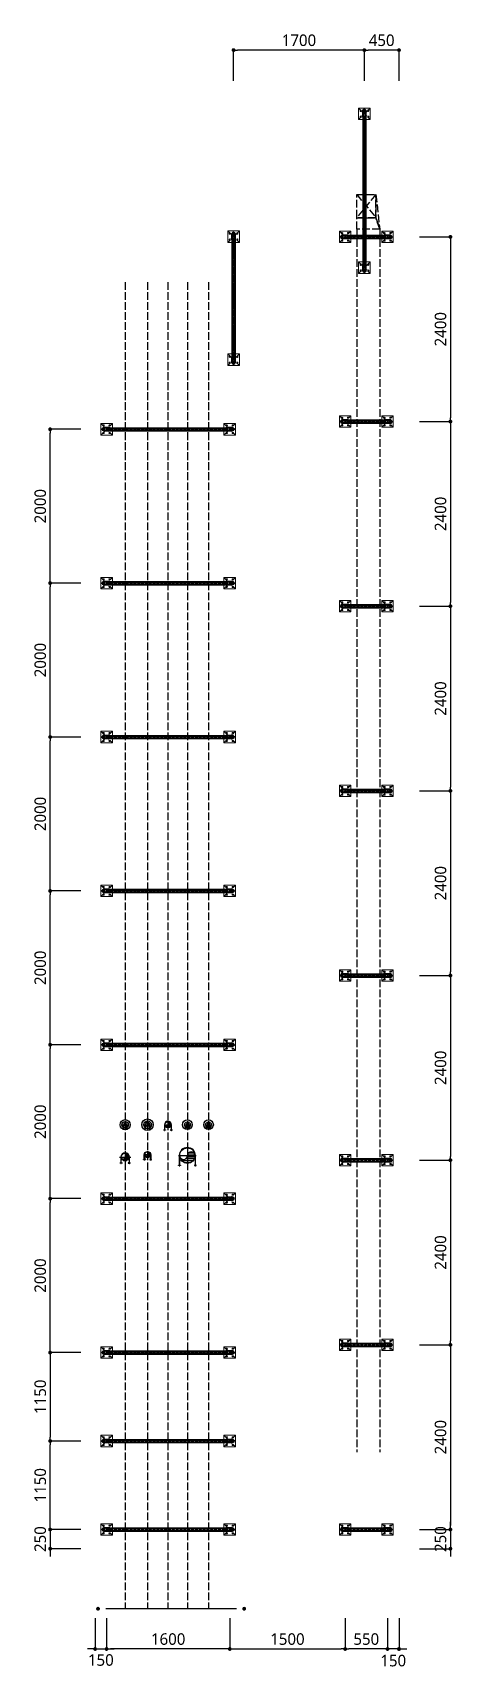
# Model space of a CAD drawing. Header units: millimetres. Extents: x 61566 to 504600, y -69328 to 118800.
# Drawn here: x 94915 to 100368, y 41346 to 62604 of the extents above; entities that cross this region are included whole.
import ezdxf

# ---------------------------------------------------------------- set-up
doc = ezdxf.new("R2010")
doc.units = ezdxf.units.MM
doc.header["$LTSCALE"] = 200
for name, pattern in [('CENTER2', [1.125, 0.75, -0.125, 0.125, -0.125]), ('H6', [6.5, 5, -1.5]), ('phl_thick', [0])]:
    doc.linetypes.add(name, pattern=pattern)
doc.layers.get('DEFPOINTS').update_dxf_attribs({"color": 137})
for name, color, linetype in [('@@P3_P4 환상망 SUPPORT', 4, 'Continuous'), ('DI', 1, 'Continuous'), ('PIPE', 3, 'Continuous')]:
    doc.layers.add(name, color=color, linetype=linetype)
doc.styles.get("Standard").update_dxf_attribs({"font": 'malgun.ttf'})
doc.styles.add('맑은고딕', font='malgun.ttf')
doc.dimstyles.new('DIM30', dxfattribs={"dimscale": 30, "dimtxt": 3, "dimasz": 1, "dimexe": 0, "dimexo": 0, "dimgap": 1, "dimtad": 1, "dimdec": 0, "dimzin": 0, "dimdsep": 46, "dimtxsty": 'Standard', "dimblk1": 'DOT', "dimblk2": 'DOT', "dimsah": 1, "dimcen": 0, "dimdle": 2, "dimclrd": 1, "dimclre": 1, "dimclrt": 2, "dimadec": 0, "dimazin": 0, "dimtfac": 1, "dimtdec": 0, "dimtix": 1, "dimtmove": 2, "dimatfit": 3, "dimldrblk": 'DOT', "dimfxl": 1, "dimtolj": 1, "dimtzin": 0, "dimarcsym": 0})

msp = doc.modelspace()

# ---------------------------------------------------------------- blocks, each defined once
blk = doc.blocks.new('_DOT')
at = {"color": 0, "linetype": 'ByBlock'}
blk.add_line((-0.5, 0), (-1, 0), dxfattribs=at)
at = {"color": 0, "linetype": 'ByBlock', "const_width": 0.5}
blk.add_lwpolyline([(-0.25, 0, 1), (0.25, 0, 1)], format="xyb", close=True, dxfattribs=at)
blk = doc.blocks.new('*D3224')
at = {"layer": 'DEFPOINTS', "color": 0}
for p in [(95141, 47450), (95540, 47450), (95540, 45450)]:
    blk.add_point(p, dxfattribs=at)
at = {"layer": 'DI', "color": 1, "lineweight": -2}
for p, q in [((95540, 47450), (95141, 47450)), ((95141, 45500), (95141, 47400)), ((95540, 45450), (95141, 45450))]:
    blk.add_line(p, q, dxfattribs=at)
at = {"layer": 'DI', "color": 1, "linetype": 'ByBlock', "lineweight": -2, "xscale": 50, "yscale": 50, "zscale": 50}
for p, rotation in [((95141, 47450), 90), ((95141, 45450), 270)]:
    blk.add_blockref('_DOT', p, dxfattribs=dict(at, rotation=rotation))
at = {"layer": 'DI', "color": 2, "insert": (95013, 46450), "char_height": 150, "attachment_point": 5, "rotation": 90, "style": '맑은고딕'}
blk.add_mtext('\\A1;2000', dxfattribs=at)
blk = doc.blocks.new('*D3225')
at = {"layer": 'DEFPOINTS', "color": 0}
for p in [(95141, 49450), (95540, 49450), (95540, 47450)]:
    blk.add_point(p, dxfattribs=at)
at = {"layer": 'DI', "color": 1, "lineweight": -2}
for p, q in [((95540, 49450), (95141, 49450)), ((95141, 47500), (95141, 49400)), ((95540, 47450), (95141, 47450))]:
    blk.add_line(p, q, dxfattribs=at)
at = {"layer": 'DI', "color": 1, "linetype": 'ByBlock', "lineweight": -2, "xscale": 50, "yscale": 50, "zscale": 50}
for p, rotation in [((95141, 49450), 90), ((95141, 47450), 270)]:
    blk.add_blockref('_DOT', p, dxfattribs=dict(at, rotation=rotation))
at = {"layer": 'DI', "color": 2, "insert": (95013, 48450), "char_height": 150, "attachment_point": 5, "rotation": 90, "style": '맑은고딕'}
blk.add_mtext('\\A1;2000', dxfattribs=at)
blk = doc.blocks.new('*D3226')
at = {"layer": 'DEFPOINTS', "color": 0}
for p in [(95141, 51450), (95540, 51450), (95540, 49450)]:
    blk.add_point(p, dxfattribs=at)
at = {"layer": 'DI', "color": 1, "lineweight": -2}
for p, q in [((95540, 51450), (95141, 51450)), ((95141, 49500), (95141, 51400)), ((95540, 49450), (95141, 49450))]:
    blk.add_line(p, q, dxfattribs=at)
at = {"layer": 'DI', "color": 1, "linetype": 'ByBlock', "lineweight": -2, "xscale": 50, "yscale": 50, "zscale": 50}
for p, rotation in [((95141, 51450), 90), ((95141, 49450), 270)]:
    blk.add_blockref('_DOT', p, dxfattribs=dict(at, rotation=rotation))
at = {"layer": 'DI', "color": 2, "insert": (95013, 50450), "char_height": 150, "attachment_point": 5, "rotation": 90, "style": '맑은고딕'}
blk.add_mtext('\\A1;2000', dxfattribs=at)
blk = doc.blocks.new('*D3227')
at = {"layer": 'DEFPOINTS', "color": 0}
for p in [(95141, 53450), (95540, 53450), (95540, 51450)]:
    blk.add_point(p, dxfattribs=at)
at = {"layer": 'DI', "color": 1, "lineweight": -2}
for p, q in [((95540, 53450), (95141, 53450)), ((95141, 51500), (95141, 53400)), ((95540, 51450), (95141, 51450))]:
    blk.add_line(p, q, dxfattribs=at)
at = {"layer": 'DI', "color": 1, "linetype": 'ByBlock', "lineweight": -2, "xscale": 50, "yscale": 50, "zscale": 50}
for p, rotation in [((95141, 53450), 90), ((95141, 51450), 270)]:
    blk.add_blockref('_DOT', p, dxfattribs=dict(at, rotation=rotation))
at = {"layer": 'DI', "color": 2, "insert": (95013, 52450), "char_height": 150, "attachment_point": 5, "rotation": 90, "style": '맑은고딕'}
blk.add_mtext('\\A1;2000', dxfattribs=at)
blk = doc.blocks.new('*D3228')
at = {"layer": 'DEFPOINTS', "color": 0}
for p in [(95141, 55450), (95540, 55450), (95540, 53450)]:
    blk.add_point(p, dxfattribs=at)
at = {"layer": 'DI', "color": 1, "lineweight": -2}
for p, q in [((95540, 55450), (95141, 55450)), ((95141, 53500), (95141, 55400)), ((95540, 53450), (95141, 53450))]:
    blk.add_line(p, q, dxfattribs=at)
at = {"layer": 'DI', "color": 1, "linetype": 'ByBlock', "lineweight": -2, "xscale": 50, "yscale": 50, "zscale": 50}
for p, rotation in [((95141, 55450), 90), ((95141, 53450), 270)]:
    blk.add_blockref('_DOT', p, dxfattribs=dict(at, rotation=rotation))
at = {"layer": 'DI', "color": 2, "insert": (95013, 54450), "char_height": 150, "attachment_point": 5, "rotation": 90, "style": '맑은고딕'}
blk.add_mtext('\\A1;2000', dxfattribs=at)
blk = doc.blocks.new('*D3229')
at = {"layer": 'DEFPOINTS', "color": 0}
for p in [(95141, 57450), (95540, 57450), (95540, 55450)]:
    blk.add_point(p, dxfattribs=at)
at = {"layer": 'DI', "color": 1, "lineweight": -2}
for p, q in [((95540, 57450), (95141, 57450)), ((95141, 55500), (95141, 57400)), ((95540, 55450), (95141, 55450))]:
    blk.add_line(p, q, dxfattribs=at)
at = {"layer": 'DI', "color": 1, "linetype": 'ByBlock', "lineweight": -2, "xscale": 50, "yscale": 50, "zscale": 50}
for p, rotation in [((95141, 57450), 90), ((95141, 55450), 270)]:
    blk.add_blockref('_DOT', p, dxfattribs=dict(at, rotation=rotation))
at = {"layer": 'DI', "color": 2, "insert": (95013, 56450), "char_height": 150, "attachment_point": 5, "rotation": 90, "style": '맑은고딕'}
blk.add_mtext('\\A1;2000', dxfattribs=at)
blk = doc.blocks.new('*D3230')
at = {"layer": 'DEFPOINTS', "color": 0}
for p in [(99225, 62378), (99225, 61979), (99675, 61979)]:
    blk.add_point(p, dxfattribs=at)
at = {"layer": 'DI', "color": 1, "lineweight": -2}
for p, q in [((99225, 61979), (99225, 62378)), ((99625, 62378), (99275, 62378)), ((99675, 61979), (99675, 62378))]:
    blk.add_line(p, q, dxfattribs=at)
at = {"layer": 'DI', "color": 1, "linetype": 'ByBlock', "lineweight": -2, "xscale": 50, "yscale": 50, "zscale": 50, "rotation": 180}
blk.add_blockref('_DOT', (99225, 62378), dxfattribs=at)
at = {"layer": 'DI', "color": 1, "linetype": 'ByBlock', "lineweight": -2, "xscale": 50, "yscale": 50, "zscale": 50}
blk.add_blockref('_DOT', (99675, 62378), dxfattribs=at)
at = {"layer": 'DI', "color": 2, "insert": (99450, 62505), "char_height": 150, "attachment_point": 5, "style": '맑은고딕'}
blk.add_mtext('\\A1;450', dxfattribs=at)
blk = doc.blocks.new('*D3231')
at = {"layer": 'DEFPOINTS', "color": 0}
for p in [(97525, 62378), (97525, 61979), (99225, 61979)]:
    blk.add_point(p, dxfattribs=at)
at = {"layer": 'DI', "color": 1, "lineweight": -2}
for p, q in [((97525, 61979), (97525, 62378)), ((99175, 62378), (97575, 62378)), ((99225, 61979), (99225, 62378))]:
    blk.add_line(p, q, dxfattribs=at)
at = {"layer": 'DI', "color": 1, "linetype": 'ByBlock', "lineweight": -2, "xscale": 50, "yscale": 50, "zscale": 50, "rotation": 180}
blk.add_blockref('_DOT', (97525, 62378), dxfattribs=at)
at = {"layer": 'DI', "color": 1, "linetype": 'ByBlock', "lineweight": -2, "xscale": 50, "yscale": 50, "zscale": 50}
blk.add_blockref('_DOT', (99225, 62378), dxfattribs=at)
at = {"layer": 'DI', "color": 2, "insert": (98375, 62505), "char_height": 150, "attachment_point": 5, "style": '맑은고딕'}
blk.add_mtext('\\A1;1700', dxfattribs=at)
blk = doc.blocks.new('*D3232')
at = {"layer": 'DEFPOINTS', "color": 0}
for p in [(95540, 43150), (95141, 42900), (95540, 42900)]:
    blk.add_point(p, dxfattribs=at)
at = {"layer": 'DI', "color": 1, "lineweight": -2}
for p, q in [((95141, 43200), (95141, 43250)), ((95540, 43150), (95141, 43150)), ((95141, 43150), (95141, 42900)), ((95540, 42900), (95141, 42900)), ((95141, 42850), (95141, 42800))]:
    blk.add_line(p, q, dxfattribs=at)
at = {"layer": 'DI', "color": 1, "linetype": 'ByBlock', "lineweight": -2, "xscale": 50, "yscale": 50, "zscale": 50}
for p, rotation in [((95141, 43150), 270), ((95141, 42900), 90)]:
    blk.add_blockref('_DOT', p, dxfattribs=dict(at, rotation=rotation))
at = {"layer": 'DI', "color": 2, "insert": (95013, 43025), "char_height": 150, "attachment_point": 5, "rotation": 90, "style": '맑은고딕'}
blk.add_mtext('\\A1;250', dxfattribs=at)
blk = doc.blocks.new('*D3233')
at = {"layer": 'DEFPOINTS', "color": 0}
for p in [(95141, 44300), (95540, 44300), (95540, 43150)]:
    blk.add_point(p, dxfattribs=at)
at = {"layer": 'DI', "color": 1, "lineweight": -2}
for p, q in [((95540, 44300), (95141, 44300)), ((95141, 43200), (95141, 44250)), ((95540, 43150), (95141, 43150))]:
    blk.add_line(p, q, dxfattribs=at)
at = {"layer": 'DI', "color": 1, "linetype": 'ByBlock', "lineweight": -2, "xscale": 50, "yscale": 50, "zscale": 50}
for p, rotation in [((95141, 44300), 90), ((95141, 43150), 270)]:
    blk.add_blockref('_DOT', p, dxfattribs=dict(at, rotation=rotation))
at = {"layer": 'DI', "color": 2, "insert": (95013, 43725), "char_height": 150, "attachment_point": 5, "rotation": 90, "style": '맑은고딕'}
blk.add_mtext('\\A1;1150', dxfattribs=at)
blk = doc.blocks.new('*D3234')
at = {"layer": 'DEFPOINTS', "color": 0}
for p in [(95540, 45450), (95141, 44300), (95540, 44300)]:
    blk.add_point(p, dxfattribs=at)
at = {"layer": 'DI', "color": 1, "lineweight": -2}
for p, q in [((95540, 45450), (95141, 45450)), ((95141, 45400), (95141, 44350)), ((95540, 44300), (95141, 44300))]:
    blk.add_line(p, q, dxfattribs=at)
at = {"layer": 'DI', "color": 1, "linetype": 'ByBlock', "lineweight": -2, "xscale": 50, "yscale": 50, "zscale": 50}
for p, rotation in [((95141, 45450), 90), ((95141, 44300), 270)]:
    blk.add_blockref('_DOT', p, dxfattribs=dict(at, rotation=rotation))
at = {"layer": 'DI', "color": 2, "insert": (95013, 44875), "char_height": 150, "attachment_point": 5, "rotation": 90, "style": '맑은고딕'}
blk.add_mtext('\\A1;1150', dxfattribs=at)
blk = doc.blocks.new('*D3235')
at = {"layer": 'DEFPOINTS', "color": 0}
for p in [(99525, 41996), (99675, 41996), (99525, 41597)]:
    blk.add_point(p, dxfattribs=at)
at = {"layer": 'DI', "color": 1, "lineweight": -2}
for p, q in [((99525, 41996), (99525, 41597)), ((99675, 41996), (99675, 41597)), ((99475, 41597), (99425, 41597)), ((99675, 41597), (99525, 41597)), ((99725, 41597), (99775, 41597))]:
    blk.add_line(p, q, dxfattribs=at)
at = {"layer": 'DI', "color": 1, "linetype": 'ByBlock', "lineweight": -2, "xscale": 50, "yscale": 50, "zscale": 50}
blk.add_blockref('_DOT', (99525, 41597), dxfattribs=at)
at = {"layer": 'DI', "color": 1, "linetype": 'ByBlock', "lineweight": -2, "xscale": 50, "yscale": 50, "zscale": 50, "rotation": 180}
blk.add_blockref('_DOT', (99675, 41597), dxfattribs=at)
at = {"layer": 'DI', "color": 2, "insert": (99600, 41445), "char_height": 150, "attachment_point": 5, "style": '맑은고딕'}
blk.add_mtext('\\A1;150', dxfattribs=at)
blk = doc.blocks.new('*D3236')
at = {"layer": 'DEFPOINTS', "color": 0}
for p in [(98975, 41996), (99525, 41996), (98975, 41597)]:
    blk.add_point(p, dxfattribs=at)
at = {"layer": 'DI', "color": 1, "lineweight": -2}
for p, q in [((98975, 41996), (98975, 41597)), ((99525, 41996), (99525, 41597)), ((99475, 41597), (99025, 41597))]:
    blk.add_line(p, q, dxfattribs=at)
at = {"layer": 'DI', "color": 1, "linetype": 'ByBlock', "lineweight": -2, "xscale": 50, "yscale": 50, "zscale": 50, "rotation": 180}
blk.add_blockref('_DOT', (98975, 41597), dxfattribs=at)
at = {"layer": 'DI', "color": 1, "linetype": 'ByBlock', "lineweight": -2, "xscale": 50, "yscale": 50, "zscale": 50}
blk.add_blockref('_DOT', (99525, 41597), dxfattribs=at)
at = {"layer": 'DI', "color": 2, "insert": (99250, 41725), "char_height": 150, "attachment_point": 5, "style": '맑은고딕'}
blk.add_mtext('\\A1;550', dxfattribs=at)
blk = doc.blocks.new('*D3237')
at = {"layer": 'DEFPOINTS', "color": 0}
for p in [(97475, 41996), (98975, 41996), (98975, 41597)]:
    blk.add_point(p, dxfattribs=at)
at = {"layer": 'DI', "color": 1, "lineweight": -2}
for p, q in [((97475, 41996), (97475, 41597)), ((98975, 41996), (98975, 41597)), ((97525, 41597), (98925, 41597))]:
    blk.add_line(p, q, dxfattribs=at)
at = {"layer": 'DI', "color": 1, "linetype": 'ByBlock', "lineweight": -2, "xscale": 50, "yscale": 50, "zscale": 50, "rotation": 180}
blk.add_blockref('_DOT', (97475, 41597), dxfattribs=at)
at = {"layer": 'DI', "color": 1, "linetype": 'ByBlock', "lineweight": -2, "xscale": 50, "yscale": 50, "zscale": 50}
blk.add_blockref('_DOT', (98975, 41597), dxfattribs=at)
at = {"layer": 'DI', "color": 2, "insert": (98225, 41725), "char_height": 150, "attachment_point": 5, "style": '맑은고딕'}
blk.add_mtext('\\A1;1500', dxfattribs=at)
blk = doc.blocks.new('*D3238')
at = {"layer": 'DEFPOINTS', "color": 0}
for p in [(95725, 41996), (95875, 41996), (95875, 41597)]:
    blk.add_point(p, dxfattribs=at)
at = {"layer": 'DI', "color": 1, "lineweight": -2}
for p, q in [((95725, 41996), (95725, 41597)), ((95875, 41996), (95875, 41597)), ((95675, 41597), (95625, 41597)), ((95725, 41597), (95875, 41597)), ((95925, 41597), (95975, 41597))]:
    blk.add_line(p, q, dxfattribs=at)
at = {"layer": 'DI', "color": 1, "linetype": 'ByBlock', "lineweight": -2, "xscale": 50, "yscale": 50, "zscale": 50}
blk.add_blockref('_DOT', (95725, 41597), dxfattribs=at)
at = {"layer": 'DI', "color": 1, "linetype": 'ByBlock', "lineweight": -2, "xscale": 50, "yscale": 50, "zscale": 50, "rotation": 180}
blk.add_blockref('_DOT', (95875, 41597), dxfattribs=at)
at = {"layer": 'DI', "color": 2, "insert": (95800, 41453), "char_height": 150, "attachment_point": 5, "style": '맑은고딕'}
blk.add_mtext('\\A1;150', dxfattribs=at)
blk = doc.blocks.new('*D3239')
at = {"layer": 'DEFPOINTS', "color": 0}
for p in [(95875, 41996), (97475, 41996), (95875, 41597)]:
    blk.add_point(p, dxfattribs=at)
at = {"layer": 'DI', "color": 1, "lineweight": -2}
for p, q in [((95875, 41996), (95875, 41597)), ((97475, 41996), (97475, 41597)), ((97425, 41597), (95925, 41597))]:
    blk.add_line(p, q, dxfattribs=at)
at = {"layer": 'DI', "color": 1, "linetype": 'ByBlock', "lineweight": -2, "xscale": 50, "yscale": 50, "zscale": 50, "rotation": 180}
blk.add_blockref('_DOT', (95875, 41597), dxfattribs=at)
at = {"layer": 'DI', "color": 1, "linetype": 'ByBlock', "lineweight": -2, "xscale": 50, "yscale": 50, "zscale": 50}
blk.add_blockref('_DOT', (97475, 41597), dxfattribs=at)
at = {"layer": 'DI', "color": 2, "insert": (96675, 41725), "char_height": 150, "attachment_point": 5, "style": '맑은고딕'}
blk.add_mtext('\\A1;1600', dxfattribs=at)
blk = doc.blocks.new('*D3240')
at = {"layer": 'DEFPOINTS', "color": 0}
for p in [(99943, 43150), (99943, 42900), (100343, 42900)]:
    blk.add_point(p, dxfattribs=at)
at = {"layer": 'DI', "color": 1, "lineweight": -2}
for p, q in [((100343, 43200), (100343, 43250)), ((99943, 43150), (100343, 43150)), ((100343, 43150), (100343, 42900)), ((99943, 42900), (100343, 42900)), ((100343, 42850), (100343, 42800))]:
    blk.add_line(p, q, dxfattribs=at)
at = {"layer": 'DI', "color": 1, "linetype": 'ByBlock', "lineweight": -2, "xscale": 50, "yscale": 50, "zscale": 50}
for p, rotation in [((100343, 43150), 270), ((100343, 42900), 90)]:
    blk.add_blockref('_DOT', p, dxfattribs=dict(at, rotation=rotation))
at = {"layer": 'DI', "color": 2, "insert": (100215, 43025), "char_height": 150, "attachment_point": 5, "rotation": 90, "style": '맑은고딕'}
blk.add_mtext('\\A1;250', dxfattribs=at)
blk = doc.blocks.new('*D3241')
at = {"layer": 'DEFPOINTS', "color": 0}
for p in [(99943, 45550), (99943, 43150), (100343, 43150)]:
    blk.add_point(p, dxfattribs=at)
at = {"layer": 'DI', "color": 1, "lineweight": -2}
for p, q in [((99943, 45550), (100343, 45550)), ((100343, 45500), (100343, 43200)), ((99943, 43150), (100343, 43150))]:
    blk.add_line(p, q, dxfattribs=at)
at = {"layer": 'DI', "color": 1, "linetype": 'ByBlock', "lineweight": -2, "xscale": 50, "yscale": 50, "zscale": 50}
for p, rotation in [((100343, 45550), 90), ((100343, 43150), 270)]:
    blk.add_blockref('_DOT', p, dxfattribs=dict(at, rotation=rotation))
at = {"layer": 'DI', "color": 2, "insert": (100215, 44350), "char_height": 150, "attachment_point": 5, "rotation": 90, "style": '맑은고딕'}
blk.add_mtext('\\A1;2400', dxfattribs=at)
blk = doc.blocks.new('*D3242')
at = {"layer": 'DEFPOINTS', "color": 0}
for p in [(99943, 47950), (99943, 45550), (100343, 45550)]:
    blk.add_point(p, dxfattribs=at)
at = {"layer": 'DI', "color": 1, "lineweight": -2}
for p, q in [((99943, 47950), (100343, 47950)), ((100343, 47900), (100343, 45600)), ((99943, 45550), (100343, 45550))]:
    blk.add_line(p, q, dxfattribs=at)
at = {"layer": 'DI', "color": 1, "linetype": 'ByBlock', "lineweight": -2, "xscale": 50, "yscale": 50, "zscale": 50}
for p, rotation in [((100343, 47950), 90), ((100343, 45550), 270)]:
    blk.add_blockref('_DOT', p, dxfattribs=dict(at, rotation=rotation))
at = {"layer": 'DI', "color": 2, "insert": (100215, 46750), "char_height": 150, "attachment_point": 5, "rotation": 90, "style": '맑은고딕'}
blk.add_mtext('\\A1;2400', dxfattribs=at)
blk = doc.blocks.new('*D3243')
at = {"layer": 'DEFPOINTS', "color": 0}
for p in [(99943, 50350), (99943, 47950), (100343, 47950)]:
    blk.add_point(p, dxfattribs=at)
at = {"layer": 'DI', "color": 1, "lineweight": -2}
for p, q in [((99943, 50350), (100343, 50350)), ((100343, 50300), (100343, 48000)), ((99943, 47950), (100343, 47950))]:
    blk.add_line(p, q, dxfattribs=at)
at = {"layer": 'DI', "color": 1, "linetype": 'ByBlock', "lineweight": -2, "xscale": 50, "yscale": 50, "zscale": 50}
for p, rotation in [((100343, 50350), 90), ((100343, 47950), 270)]:
    blk.add_blockref('_DOT', p, dxfattribs=dict(at, rotation=rotation))
at = {"layer": 'DI', "color": 2, "insert": (100215, 49150), "char_height": 150, "attachment_point": 5, "rotation": 90, "style": '맑은고딕'}
blk.add_mtext('\\A1;2400', dxfattribs=at)
blk = doc.blocks.new('*D3244')
at = {"layer": 'DEFPOINTS', "color": 0}
for p in [(99943, 52750), (99943, 50350), (100343, 50350)]:
    blk.add_point(p, dxfattribs=at)
at = {"layer": 'DI', "color": 1, "lineweight": -2}
for p, q in [((99943, 52750), (100343, 52750)), ((100343, 52700), (100343, 50400)), ((99943, 50350), (100343, 50350))]:
    blk.add_line(p, q, dxfattribs=at)
at = {"layer": 'DI', "color": 1, "linetype": 'ByBlock', "lineweight": -2, "xscale": 50, "yscale": 50, "zscale": 50}
for p, rotation in [((100343, 52750), 90), ((100343, 50350), 270)]:
    blk.add_blockref('_DOT', p, dxfattribs=dict(at, rotation=rotation))
at = {"layer": 'DI', "color": 2, "insert": (100215, 51550), "char_height": 150, "attachment_point": 5, "rotation": 90, "style": '맑은고딕'}
blk.add_mtext('\\A1;2400', dxfattribs=at)
blk = doc.blocks.new('*D3245')
at = {"layer": 'DEFPOINTS', "color": 0}
for p in [(99943, 55150), (99943, 52750), (100343, 52750)]:
    blk.add_point(p, dxfattribs=at)
at = {"layer": 'DI', "color": 1, "lineweight": -2}
for p, q in [((99943, 55150), (100343, 55150)), ((100343, 55100), (100343, 52800)), ((99943, 52750), (100343, 52750))]:
    blk.add_line(p, q, dxfattribs=at)
at = {"layer": 'DI', "color": 1, "linetype": 'ByBlock', "lineweight": -2, "xscale": 50, "yscale": 50, "zscale": 50}
for p, rotation in [((100343, 55150), 90), ((100343, 52750), 270)]:
    blk.add_blockref('_DOT', p, dxfattribs=dict(at, rotation=rotation))
at = {"layer": 'DI', "color": 2, "insert": (100215, 53950), "char_height": 150, "attachment_point": 5, "rotation": 90, "style": '맑은고딕'}
blk.add_mtext('\\A1;2400', dxfattribs=at)
blk = doc.blocks.new('*D3246')
at = {"layer": 'DEFPOINTS', "color": 0}
for p in [(99943, 57550), (99943, 55150), (100343, 55150)]:
    blk.add_point(p, dxfattribs=at)
at = {"layer": 'DI', "color": 1, "lineweight": -2}
for p, q in [((99943, 57550), (100343, 57550)), ((100343, 57500), (100343, 55200)), ((99943, 55150), (100343, 55150))]:
    blk.add_line(p, q, dxfattribs=at)
at = {"layer": 'DI', "color": 1, "linetype": 'ByBlock', "lineweight": -2, "xscale": 50, "yscale": 50, "zscale": 50}
for p, rotation in [((100343, 57550), 90), ((100343, 55150), 270)]:
    blk.add_blockref('_DOT', p, dxfattribs=dict(at, rotation=rotation))
at = {"layer": 'DI', "color": 2, "insert": (100215, 56350), "char_height": 150, "attachment_point": 5, "rotation": 90, "style": '맑은고딕'}
blk.add_mtext('\\A1;2400', dxfattribs=at)
blk = doc.blocks.new('*D3247')
at = {"layer": 'DEFPOINTS', "color": 0}
for p in [(99943, 59950), (99943, 57550), (100343, 57550)]:
    blk.add_point(p, dxfattribs=at)
at = {"layer": 'DI', "color": 1, "lineweight": -2}
for p, q in [((99943, 59950), (100343, 59950)), ((100343, 59900), (100343, 57600)), ((99943, 57550), (100343, 57550))]:
    blk.add_line(p, q, dxfattribs=at)
at = {"layer": 'DI', "color": 1, "linetype": 'ByBlock', "lineweight": -2, "xscale": 50, "yscale": 50, "zscale": 50}
for p, rotation in [((100343, 59950), 90), ((100343, 57550), 270)]:
    blk.add_blockref('_DOT', p, dxfattribs=dict(at, rotation=rotation))
at = {"layer": 'DI', "color": 2, "insert": (100215, 58750), "char_height": 150, "attachment_point": 5, "rotation": 90, "style": '맑은고딕'}
blk.add_mtext('\\A1;2400', dxfattribs=at)
blk = doc.blocks.new('A$C6F3A53F5')
at = {"layer": 'PIPE', "color": 1}
for points in [[(23, 5), (0, 5), (0, 9), (23, 9)], [(85, 5), (108, 5), (108, 9), (85, 9)]]:
    blk.add_lwpolyline(points, close=True, dxfattribs=at)
blk.add_lwpolyline([(14, 74, -1), (94, 74), (94, 0), (99, 0), (99, 74, 1), (9, 74), (9, 0), (14, 0)], format="xyb", close=True, dxfattribs=at)
blk = doc.blocks.new('*X1046')
at = {"color": 0}
for p, q in [((-12715, 14610), (-12711, 14610)), ((-12704, 14595), (-12651, 14595)), ((-12684, 14610), (-12641, 14610)), ((-12678, 14625), (-12638, 14625)), ((-12671, 14640), (-12645, 14640))]:
    blk.add_line(p, q, dxfattribs=at)
blk = doc.blocks.new('A$C433D241B')
at = {"layer": 'PIPE', "color": 1}
for p, q in [((0, 50), (100, 50)), ((50, 100), (50, 0))]:
    blk.add_line(p, q, dxfattribs=at)
at = {"layer": 'PIPE'}
blk.add_circle((50, 50), 40, dxfattribs=at)
at = {"layer": 'PIPE', "color": 2}
for centre, start, end in [((30, 50), 180, 0), ((70, 50), 0, 180)]:
    blk.add_arc(centre, 20, start, end, dxfattribs=at)
at = {"layer": 'PIPE', "color": 1}
blk.add_blockref('*X1046', (12728, -14575), dxfattribs=at)
blk = doc.blocks.new('A$C3DD51396')
at = {"layer": 'PIPE'}
for name, p in [('A$C6F3A53F5', (0, 0)), ('A$C433D241B', (4, 24))]:
    blk.add_blockref(name, p, dxfattribs=at)
blk = doc.blocks.new('A$C655E5722')
at = {"layer": 'PIPE', "color": 1}
for points in [[(23, 5), (0, 5), (0, 9), (23, 9)], [(30, 5), (53, 5), (53, 9), (30, 9)]]:
    blk.add_lwpolyline(points, close=True, dxfattribs=at)
blk.add_lwpolyline([(14, 46, -1), (39, 46), (39, 0), (44, 0), (44, 46, 1), (9, 46), (9, 0), (14, 0)], format="xyb", close=True, dxfattribs=at)
blk = doc.blocks.new('A$C0B0061D7')
at = {"layer": 'PIPE', "color": 1}
for points in [[(23, 5), (0, 5), (0, 9), (23, 9)], [(37, 5), (60, 5), (60, 9), (37, 9)]]:
    blk.add_lwpolyline(points, close=True, dxfattribs=at)
blk.add_lwpolyline([(14, 50, -1), (46, 50), (46, 0), (51, 0), (51, 50, 1), (9, 50), (9, 0), (14, 0)], format="xyb", close=True, dxfattribs=at)
blk = doc.blocks.new('A$C7DF4670E')
at = {"layer": 'PIPE', "color": 1}
for points in [[(23, 5), (0, 5), (0, 9), (23, 9)], [(55, 5), (78, 5), (78, 9), (55, 9)]]:
    blk.add_lwpolyline(points, close=True, dxfattribs=at)
blk.add_lwpolyline([(14, 59, -1), (64, 59), (64, 0), (69, 0), (69, 59, 1), (9, 59), (9, 0), (14, 0)], format="xyb", close=True, dxfattribs=at)
blk = doc.blocks.new('*X3181')
at = {"color": 0}
for p, q in [((-12702, 15370), (-12702, 15370)), ((-12697, 15360), (-12658, 15360)), ((-12679, 15370), (-12653, 15370)), ((-12677, 15380), (-12654, 15380))]:
    blk.add_line(p, q, dxfattribs=at)
blk = doc.blocks.new('A$C1E4E135A')
at = {"layer": 'PIPE', "color": 1}
for points in [[(23, 5), (0, 5), (0, 9), (23, 9)], [(80, 5), (103, 5), (103, 9), (80, 9)]]:
    blk.add_lwpolyline(points, close=True, dxfattribs=at)
blk.add_lwpolyline([(14, 0), (9, 0), (9, 71, -1), (94, 71), (94, 0), (89, 0), (89, 71, 1), (14, 71)], format="xyb", close=True, dxfattribs=at)
blk = doc.blocks.new('A$C7C6610FC')
at = {"layer": 'PIPE'}
blk.add_blockref('A$C1E4E135A', (0, 0), dxfattribs=at)
blk = doc.blocks.new('*X1055')
at = {"color": 0}
for p, q in [((-12726, 14235), (-12723, 14235)), ((-12718, 14220), (-12638, 14220)), ((-12700, 14205), (-12656, 14205)), ((-12683, 14235), (-12630, 14235)), ((-12678, 14250), (-12628, 14250)), ((-12673, 14265), (-12633, 14265))]:
    blk.add_line(p, q, dxfattribs=at)
blk = doc.blocks.new('A$C1052655C')
at = {"layer": 'PIPE', "color": 1}
for p, q in [((0, 48), (95, 48)), ((48, 95), (48, 0))]:
    blk.add_line(p, q, dxfattribs=at)
at = {"layer": 'PIPE'}
blk.add_circle((48, 48), 37.5, dxfattribs=at)
at = {"layer": 'PIPE', "color": 2}
for centre, start, end in [((29, 48), 180, 0), ((66, 48), 0, 180)]:
    blk.add_arc(centre, 18.8, start, end, dxfattribs=at)
at = {"layer": 'PIPE', "color": 1, "xscale": 0.75, "yscale": 0.75, "zscale": 0.75}
blk.add_blockref('*X1055', (9556, -10640), dxfattribs=at)
blk = doc.blocks.new('A$C034B1F44')
at = {"layer": 'PIPE'}
for name, p in [('A$C7C6610FC', (0, 0)), ('A$C1052655C', (4, 24))]:
    blk.add_blockref(name, p, dxfattribs=at)
blk = doc.blocks.new('A$C5C17079E')
at = {"layer": 'PIPE', "color": 1}
blk.add_lwpolyline([(14, 134, -1), (214, 134), (214, 0), (219, 0), (219, 134, 1), (9, 134), (9, 0), (14, 0)], format="xyb", close=True, dxfattribs=at)
for points in [[(23, 5), (0, 5), (0, 9), (23, 9)], [(205, 5), (228, 5), (228, 9), (205, 9)]]:
    blk.add_lwpolyline(points, close=True, dxfattribs=at)
blk = doc.blocks.new('*X1059')
at = {"color": 0}
for p, q in [((-13263, 13200), (-13261, 13200)), ((-13166, 13200), (-13065, 13200)), ((-13163, 13225), (-13065, 13225)), ((-13150, 13250), (-13078, 13250)), ((-13255, 13175), (-13243, 13175)), ((-13239, 13150), (-13088, 13150)), ((-13206, 13125), (-13121, 13125)), ((-13184, 13175), (-13072, 13175))]:
    blk.add_line(p, q, dxfattribs=at)
blk = doc.blocks.new('A$C7EC6232A')
at = {"layer": 'PIPE', "color": 1}
for p, q in [((115, 230), (115, 0)), ((0, 115), (230, 115))]:
    blk.add_line(p, q, dxfattribs=at)
at = {"layer": 'PIPE'}
blk.add_circle((115, 115), 100, dxfattribs=at)
at = {"layer": 'PIPE', "color": 2}
for centre, start, end in [((65, 115), 180, 0), ((165, 115), 0, 180)]:
    blk.add_arc(centre, 50, start, end, dxfattribs=at)
at = {"layer": 'PIPE', "color": 1}
blk.add_blockref('*X1059', (13279, -13100), dxfattribs=at)
blk = doc.blocks.new('A$C510B38AE')
at = {"layer": 'PIPE'}
for name, p in [('A$C7EC6232A', (0, 19)), ('A$C5C17079E', (1, 0))]:
    blk.add_blockref(name, p, dxfattribs=at)
blk = doc.blocks.new('A$C6D123ABD')
at = {"layer": 'PIPE', "color": 1}
for points in [[(23, 5), (0, 5), (0, 9), (23, 9)], [(105, 5), (128, 5), (128, 9), (105, 9)]]:
    blk.add_lwpolyline(points, close=True, dxfattribs=at)
blk.add_lwpolyline([(14, 84, -1), (114, 84), (114, 0), (119, 0), (119, 84, 1), (9, 84), (9, 0), (14, 0)], format="xyb", close=True, dxfattribs=at)
blk = doc.blocks.new('*X1062')
at = {"color": 0}
for p, q in [((-12678, 14250), (-12628, 14250)), ((-12673, 14265), (-12633, 14265)), ((-12726, 14235), (-12723, 14235)), ((-12718, 14220), (-12638, 14220)), ((-12700, 14205), (-12656, 14205)), ((-12683, 14235), (-12630, 14235))]:
    blk.add_line(p, q, dxfattribs=at)
blk = doc.blocks.new('100A')
at = {"layer": 'PIPE', "color": 1}
for p, q in [((-75, 0), (75, 0)), ((0, 75), (0, -75))]:
    blk.add_line(p, q, dxfattribs=at)
at = {"layer": 'PIPE'}
blk.add_circle((0, 0), 50, dxfattribs=at)
at = {"layer": 'PIPE', "color": 2}
for centre, start, end in [((-25, 0), 180, 0), ((25, 0), 0, 180)]:
    blk.add_arc(centre, 25, start, end, dxfattribs=at)
at = {"layer": 'PIPE'}
blk.add_blockref('A$C6D123ABD', (-64, -84), dxfattribs=at)
at = {"layer": 'PIPE', "color": 1}
blk.add_blockref('*X1062', (12678, -14250), dxfattribs=at)
blk = doc.blocks.new('A$Cd080613a')
at = {"layer": '@@P3_P4 환상망 SUPPORT', "color": 2, "linetype": 'phl_thick'}
for p, q in [((-20, 4.434), (-18.540497, 4.434)), ((-20, 1.034), (-20, 4.434)), ((-20, 1.034), (-18.540497, 1.034)), ((-18.540497, 4.434), (-11.18034, 4.434)), ((-18.540497, 1.034), (-18.540497, 4.434)), ((-18.540497, 1.034), (-11.18034, 1.034)), ((-13.5, 0), (-13.5, 1.034)), ((-13.5, 0), (-8, 0)), ((-11.18034, 4.434), (-10.999621, 4.526016)), ((-11.18034, 1.034), (-11.18034, 4.434)), ((-11.18034, 1.034), (-8.008727, 1.034)), ((-10.999621, 4.526016), (-10.817799, 4.607405)), ((-10.817799, 4.607405), (-10.635521, 4.678167)), ((-10.635521, 4.678167), (-10.453605, 4.738253)), ((-10.5, -10.466), (-10.5, 0)), ((-10.453605, 4.738253), (-10.273729, 4.787376)), ((-10.309559, 6.434007), (10.309559, 6.434007)), ((-10.273729, 4.787376), (-10.096742, 4.825514)), ((-10.096742, 4.825514), (-9.923378, 4.852767)), ((-9.923378, 4.852767), (-9.754732, 4.869109)), ((-9.754732, 4.869109), (-9.592018, 4.874416)), ((-9.43597, 4.869011), (-9.592018, 4.874416)), ((-9.45, 12.285517), (-8.5, 12.834)), ((-9.45, 12.285517), (-9.425949, 12.285517)), ((-9.45, 6.434), (-9.45, 12.285517)), ((-9.286802, 4.852541), (-9.43597, 4.869011)), ((-9.425949, 12.285517), (-9.225178, 12.382765)), ((-9.425949, 6.434), (-9.425949, 12.285517)), ((-9.14507, 4.825103), (-9.286802, 4.852541)), ((-9.225178, 12.382765), (-9.028632, 12.46982)), ((-9.011345, 4.786714), (-9.14507, 4.825103)), ((-9.028632, 12.46982), (-8.835734, 12.547031)), ((-8.886751, 4.737605), (-9.011345, 4.786714)), ((-8.771402, 4.677806), (-8.886751, 4.737605)), ((-8.835734, 12.547031), (-8.645934, 12.614685)), ((-8.66519, 4.60729), (-8.771402, 4.677806)), ((-8.568009, 4.52603), (-8.66519, 4.60729)), ((-8.645934, 12.614685), (-8.458704, 12.673015)), ((-8.479752, 4.434), (-8.568009, 4.52603)), ((-8.5, 12.834), (8.5, 12.834)), ((-8.383024, 4.342905), (-8.479752, 4.434)), ((-8.479752, 4.434), (8.479752, 4.434)), ((-8.458704, 12.673015), (-8.273532, 12.722205)), ((-8.298335, 4.244727), (-8.383024, 4.342905)), ((-8.225616, 4.140826), (-8.298335, 4.244727)), ((-8.273532, 12.722205), (-8.089918, 12.762387)), ((-8.164452, 4.032743), (-8.225616, 4.140826)), ((-8.114311, 3.921798), (-8.164452, 4.032743)), ((-8.073442, 3.805669), (-8.114311, 3.921798)), ((-8.089918, 12.762387), (-7.907369, 12.793645)), ((-8.041426, 3.683749), (-8.073442, 3.805669)), ((-8.018427, 3.556566), (-8.041426, 3.683749)), ((-8.004602, 3.42465), (-8.018427, 3.556566)), ((-8.006255, 0.977988), (-8.008727, 1.034)), ((-8.004136, 0.924002), (-8.006255, 0.977988)), ((-8.000031, 3.288557), (-8.004602, 3.42465)), ((-8.002394, 0.872075), (-8.004136, 0.924002)), ((-8.001102, 0.822352), (-8.002394, 0.872075)), ((-8.000288, 0.774408), (-8.001102, 0.822352)), ((-8, 0.727727), (-8.000288, 0.774408)), ((-8, -0.157176), (-8, 3.288561)), ((-7.997347, 2.169936), (-8, 2.238707)), ((-7.989459, 2.102767), (-7.997347, 2.169936)), ((-7.976272, 2.037446), (-7.989459, 2.102767)), ((-7.957771, 1.974207), (-7.976272, 2.037446)), ((-7.934047, 1.913249), (-7.957771, 1.974207)), ((-7.905217, 1.854768), (-7.934047, 1.913249)), ((-7.907369, 12.793645), (-7.725397, 12.816016)), ((-7.871396, 1.798956), (-7.905217, 1.854768)), ((-7.832213, 1.745381), (-7.871396, 1.798956)), ((-7.78686, 1.693336), (-7.832213, 1.745381)), ((-7.735268, 1.643293), (-7.78686, 1.693336)), ((-7.677382, 1.595741), (-7.735268, 1.643293)), ((-7.725397, 12.816016), (-7.543511, 12.829488)), ((-7.613221, 1.551128), (-7.677382, 1.595741)), ((-7.54299, 1.509804), (-7.613221, 1.551128)), ((-7.543511, 12.829488), (-7.361216, 12.834)), ((-7.466933, 1.472099), (-7.54299, 1.509804)), ((-7.385253, 1.438355), (-7.466933, 1.472099)), ((-7.298238, 1.408783), (-7.385253, 1.438355)), ((-7.17892, 12.829488), (-7.361216, 12.834)), ((-7.206336, 1.383563), (-7.298238, 1.408783)), ((-7.110023, 1.362871), (-7.206336, 1.383563)), ((-6.997035, 12.816016), (-7.17892, 12.829488)), ((-7.009788, 1.34687), (-7.110023, 1.362871)), ((-6.90625, 1.335597), (-7.009788, 1.34687)), ((-6.815063, 12.793645), (-6.997035, 12.816016)), ((-6.800099, 1.329011), (-6.90625, 1.335597)), ((-6.632514, 12.762387), (-6.815063, 12.793645)), ((-6.691977, 1.327135), (-6.800099, 1.329011)), ((-6.691977, 1.327135), (-6.581325, 1.329907)), ((-6.4489, 12.722205), (-6.632514, 12.762387)), ((-6.581325, 1.329907), (-6.467915, 1.337363)), ((-6.467915, 1.337363), (-6.352408, 1.349526)), ((-6.263728, 12.673015), (-6.4489, 12.722205)), ((-6.352408, 1.349526), (-6.235472, 1.366419)), ((-6.076497, 12.614685), (-6.263728, 12.673015)), ((-6.235472, 1.366419), (-6.117777, 1.387979)), ((-6.117777, 1.387979), (-6, 1.414014)), ((-5.886698, 12.547031), (-6.076497, 12.614685)), ((-6, 1.414014), (-5.30323, 1.57262)), ((-6, -1.216), (-6, 1.414014)), ((-5.6938, 12.46982), (-5.886698, 12.547031)), ((-5.497254, 12.382765), (-5.6938, 12.46982)), ((-5.296482, 12.285517), (-5.497254, 12.382765)), ((-5.30323, 1.57262), (-4.617331, 1.711087)), ((-5.296482, 12.285517), (-4.129467, 12.285517)), ((-5.296482, 6.434), (-5.296482, 12.285517)), ((-4.617331, 1.711087), (-3.940787, 1.829986)), ((-4.129467, 12.285517), (-3.727924, 12.382765)), ((-4.129467, 6.434), (-4.129467, 12.285517)), ((-3.940787, 1.829986), (-3.272149, 1.929801)), ((-3.727924, 12.382765), (-3.334832, 12.46982)), ((-3.334832, 12.46982), (-2.949037, 12.547031)), ((-3.272149, 1.929801), (-2.610019, 2.010935)), ((-2.949037, 12.547031), (-2.569437, 12.614685)), ((-2.610019, 2.010935), (-1.953047, 2.07371)), ((-2.569437, 12.614685), (-2.194977, 12.673015)), ((-2.194977, 12.673015), (-1.824632, 12.722205)), ((-1.953047, 2.07371), (-1.299912, 2.118373)), ((-1.824632, 12.722205), (-1.457404, 12.762387)), ((-1.457404, 12.762387), (-1.092307, 12.793645)), ((-1.299912, 2.118373), (-0.649322, 2.145102)), ((-1.092307, 12.793645), (-0.728363, 12.816016)), ((-0.728363, 12.816016), (-0.364591, 12.829488)), ((-0.649322, 2.145102), (0, 2.154)), ((-0.364591, 12.829488), (0, 12.834)), ((0.364591, 12.829488), (0, 12.834)), ((0.649322, 2.145102), (0, 2.154)), ((0.728363, 12.816016), (0.364591, 12.829488)), ((1.299912, 2.118373), (0.649322, 2.145102)), ((1.092307, 12.793645), (0.728363, 12.816016)), ((1.457404, 12.762387), (1.092307, 12.793645)), ((1.953047, 2.07371), (1.299912, 2.118373)), ((1.824632, 12.722205), (1.457404, 12.762387)), ((2.194977, 12.673015), (1.824632, 12.722205)), ((2.610019, 2.010935), (1.953047, 2.07371)), ((2.569437, 12.614685), (2.194977, 12.673015)), ((2.949037, 12.547031), (2.569437, 12.614685)), ((3.272149, 1.929801), (2.610019, 2.010935)), ((3.334832, 12.46982), (2.949037, 12.547031)), ((3.940787, 1.829986), (3.272149, 1.929801)), ((3.727924, 12.382765), (3.334832, 12.46982)), ((4.129467, 12.285517), (3.727924, 12.382765)), ((4.617331, 1.711087), (3.940787, 1.829986)), ((4.129467, 12.285517), (5.296482, 12.285517)), ((4.129467, 6.434), (4.129467, 12.285517)), ((5.30323, 1.57262), (4.617331, 1.711087)), ((5.296482, 12.285517), (5.517089, 12.391922)), ((5.296482, 6.434), (5.296482, 12.285517)), ((6, 1.414014), (5.30323, 1.57262)), ((5.517089, 12.391922), (5.732653, 12.48604)), ((5.732653, 12.48604), (5.943938, 12.568319)), ((5.943938, 12.568319), (6.151669, 12.639125)), ((6.117777, 1.387979), (6, 1.414014)), ((6, -1.216), (6, 1.414014)), ((6.235472, 1.366419), (6.117777, 1.387979)), ((6.151669, 12.639125), (6.356539, 12.698744)), ((6.352408, 1.349526), (6.235472, 1.366419)), ((6.467915, 1.337363), (6.352408, 1.349526)), ((6.356539, 12.698744), (6.559224, 12.747389)), ((6.581325, 1.329907), (6.467915, 1.337363)), ((6.559224, 12.747389), (6.760381, 12.785202)), ((6.691977, 1.327135), (6.581325, 1.329907)), ((6.691977, 1.327135), (6.800099, 1.329011)), ((6.760381, 12.785202), (6.960663, 12.812253)), ((6.800099, 1.329011), (6.90625, 1.335597)), ((6.90625, 1.335597), (7.009788, 1.34687)), ((6.960663, 12.812253), (7.160721, 12.828542)), ((7.009788, 1.34687), (7.110023, 1.362871)), ((7.110023, 1.362871), (7.206336, 1.383563)), ((7.160721, 12.828542), (7.361216, 12.834)), ((7.206336, 1.383563), (7.298238, 1.408783)), ((7.298238, 1.408783), (7.385253, 1.438355)), ((7.583949, 12.827266), (7.361216, 12.834)), ((7.385253, 1.438355), (7.466933, 1.472099)), ((7.466933, 1.472099), (7.54299, 1.509804)), ((7.54299, 1.509804), (7.613221, 1.551128)), ((7.806234, 12.80717), (7.583949, 12.827266)), ((7.613221, 1.551128), (7.677382, 1.595741)), ((7.677382, 1.595741), (7.735268, 1.643293)), ((7.735268, 1.643293), (7.78686, 1.693336)), ((7.78686, 1.693336), (7.832213, 1.745381)), ((8.028974, 12.773795), (7.806234, 12.80717)), ((7.832213, 1.745381), (7.871395, 1.798957)), ((7.871395, 1.798957), (7.905217, 1.854768)), ((7.905217, 1.854768), (7.934047, 1.913249)), ((7.934047, 1.913249), (7.957771, 1.974207)), ((7.957771, 1.974207), (7.976272, 2.037446)), ((7.976272, 2.037446), (7.989459, 2.102767)), ((7.989459, 2.102767), (7.997347, 2.169936)), ((7.997347, 2.169936), (8, 2.238707)), ((8, 3.288561), (8.004602, 3.42465)), ((8, -0.157176), (8, 3.288561)), ((8, 0.727727), (8.000288, 0.774408)), ((8, 0), (13.5, 0)), ((8.000288, 0.774408), (8.001102, 0.822352)), ((8.001102, 0.822352), (8.002394, 0.872075)), ((8.002394, 0.872075), (8.004128, 0.923982)), ((8.004128, 0.923982), (8.006255, 0.977988)), ((8.004602, 3.42465), (8.018427, 3.556566)), ((8.006255, 0.977988), (8.008727, 1.034)), ((8.008727, 1.034), (20, 1.034)), ((8.018427, 3.556566), (8.041426, 3.683749)), ((8.253062, 12.727113), (8.028974, 12.773795)), ((8.041426, 3.683749), (8.073442, 3.805669)), ((8.073442, 3.805669), (8.114311, 3.921798)), ((8.114311, 3.921798), (8.164452, 4.032743)), ((8.164452, 4.032743), (8.225616, 4.140826)), ((8.225616, 4.140826), (8.298335, 4.244727)), ((8.479397, 12.666988), (8.253062, 12.727113)), ((8.298335, 4.244727), (8.383024, 4.342905)), ((8.383024, 4.342905), (8.4798, 4.433966)), ((8.70889, 12.593179), (8.479397, 12.666988)), ((8.479752, 4.434), (8.567993, 4.526015)), ((9.45, 12.285517), (8.5, 12.834)), ((8.567993, 4.526015), (8.665364, 4.607404)), ((8.665364, 4.607404), (8.772082, 4.678167)), ((8.942483, 12.505333), (8.70889, 12.593179)), ((8.772082, 4.678167), (8.888251, 4.738253)), ((8.888251, 4.738253), (9.013275, 4.787375)), ((9.181157, 12.402978), (8.942483, 12.505333)), ((9.013275, 4.787375), (9.146859, 4.825513)), ((9.146859, 4.825513), (9.288848, 4.852767)), ((9.425949, 12.285517), (9.181157, 12.402978)), ((9.288848, 4.852767), (9.438622, 4.869109)), ((9.425949, 12.285517), (9.45, 12.285517)), ((9.425949, 6.434), (9.425949, 12.285517)), ((9.438622, 4.869109), (9.595039, 4.874416)), ((9.45, 6.434), (9.45, 12.285517)), ((9.757758, 4.869011), (9.595039, 4.874416)), ((9.925931, 4.852541), (9.757758, 4.869011)), ((10.099052, 4.825103), (9.925931, 4.852541)), ((10.276366, 4.786714), (10.099052, 4.825103)), ((10.45592, 4.737606), (10.276366, 4.786714)), ((10.63676, 4.677807), (10.45592, 4.737606)), ((10.5, -10.466), (10.5, 0)), ((10.81822, 4.607291), (10.63676, 4.677807)), ((10.999636, 4.526031), (10.81822, 4.607291)), ((11.18034, 4.434), (10.999636, 4.526031)), ((11.18034, 4.434), (18.540497, 4.434)), ((11.18034, 1.034), (11.18034, 4.434)), ((13.5, 0), (13.5, 1.034)), ((18.540497, 4.434), (20, 4.434)), ((18.540497, 1.034), (18.540497, 4.434)), ((20, 1.034), (20, 4.434)), ((-17.5, -10.466), (-6.800735, -10.466)), ((-17.5, -18.466001), (-17.5, -10.466)), ((-17.5, -18.466001), (17.5, -18.466001)), ((-6.800735, -16.249999), (-6.800735, -10.466)), ((-6.800735, -16.249999), (6.800735, -16.249999)), ((-6, -1.216), (6, -1.216)), ((-5, -20.63), (-5, -18.466001)), ((-4.064, -21.565999), (-5, -20.63)), ((-5, -20.63), (5, -20.63)), ((-4.064, -21.565999), (4.064, -21.565999)), ((4.064, -21.565999), (5, -20.63)), ((5, -20.63), (5, -18.466001)), ((6.800735, -10.466), (17.5, -10.466)), ((6.800735, -16.249999), (6.800735, -10.466)), ((14.5, -18.466001), (14.5, -10.466)), ((17.5, -18.466001), (17.5, -10.466))]:
    blk.add_line(p, q, dxfattribs=at)
for centre, start, end in [((-10.309559, -0.066037), 90.0000006357, 136.1868593859), ((10.309559, -0.066037), 43.8131406141, 89.9999993643)]:
    blk.add_arc(centre, 6.500044, start, end, dxfattribs=at)
for centre, start_param, end_param in [((-6, -0.157176), 3.1415926536, 4.7123889763), ((6, -0.157176), 4.7123889844, 6.2831853072)]:
    blk.add_ellipse(centre, major_axis=(2, 0), ratio=0.529412, start_param=start_param, end_param=end_param, dxfattribs=at)
blk = doc.blocks.new('A$Cbd301f87')
at = {"layer": '@@P3_P4 환상망 SUPPORT', "color": 5, "linetype": 'Continuous', "lineweight": 0, "extrusion": (2.22045e-16, 1, -2.22045e-16)}
for p, q in [((-75, 129), (75, 129)), ((-75, -21), (-75, 129)), ((-56.5, 97.5), (-56.5, 90.5)), ((-56.5, 17.5), (-56.5, 10.5)), ((-43.5, 90.5), (-43.5, 97.5)), ((-43.5, 10.5), (-43.5, 17.5)), ((-25, 55), (-25, 92)), ((-21, 55), (-25, 55)), ((-25, 16), (-25, 53)), ((-25, 53), (-21, 53)), ((-21, 92), (-21, 55)), ((-21, 53), (-21, 16)), ((-17, 100), (17, 100)), ((17, 96), (-17, 96)), ((-17, 12), (17, 12)), ((17, 8), (-17, 8)), ((21, 55), (21, 92)), ((25, 55), (21, 55)), ((21, 16), (21, 53)), ((21, 53), (25, 53)), ((25, 92), (25, 55)), ((25, 53), (25, 16)), ((43.5, 97.5), (43.5, 90.5)), ((43.5, 17.5), (43.5, 10.5)), ((56.5, 90.5), (56.5, 97.5)), ((56.5, 10.5), (56.5, 17.5)), ((75, 129), (75, -21)), ((75, -21), (-75, -21))]:
    blk.add_line(p, q, dxfattribs=at)
at = {"layer": '@@P3_P4 환상망 SUPPORT', "color": 10, "linetype": 'CENTER2', "lineweight": 0, "extrusion": (2.22045e-16, 1, -2.22045e-16)}
for p, q in [((-75, 129), (75, -21)), ((75, 129), (-75, -21))]:
    blk.add_line(p, q, dxfattribs=at)
at = {"layer": '@@P3_P4 환상망 SUPPORT', "color": 5, "linetype": 'Continuous', "lineweight": 0, "extrusion": (-4.93038e-32, -2.22045e-16, -1)}
blk.add_circle((15, 18), 4, dxfattribs=at)
at = {"layer": '@@P3_P4 환상망 SUPPORT', "color": 5, "linetype": 'Continuous', "lineweight": 0}
blk.add_circle((15, 90), 4, dxfattribs=at)
for centre, radius, start, end in [((-50, 97.5), 6.5, 0, 180), ((-50, 90.5), 6.5, 180, 0), ((-50, 17.5), 6.5, 0, 180), ((-50, 10.5), 6.5, 180, 0), ((-17, 92), 4, 90, 180), ((-17, 16), 4, 180, 270), ((17, 92), 4, 0, 90), ((17, 16), 4, 270, 0), ((50, 97.5), 6.5, 0, 180), ((50, 90.5), 6.5, 180, 0), ((50, 17.5), 6.5, 0, 180), ((50, 10.5), 6.5, 180, 0)]:
    blk.add_arc(centre, radius, start, end, dxfattribs=at)
at = {"layer": '@@P3_P4 환상망 SUPPORT', "color": 5, "linetype": 'Continuous', "lineweight": 0, "extrusion": (-4.93038e-32, -2.22045e-16, -1)}
for centre, start, end in [((17, 92), 0, 90), ((17, 16), 270, 0), ((-17, 92), 90, 180), ((-17, 16), 180, 270)]:
    blk.add_arc(centre, 8, start, end, dxfattribs=at)
at = {"layer": '@@P3_P4 환상망 SUPPORT', "color": 2, "linetype": 'Continuous', "xscale": -1}
blk.add_blockref('A$Cd080613a', (0, 100), dxfattribs=at)
at = {"layer": '@@P3_P4 환상망 SUPPORT', "color": 2, "linetype": 'Continuous', "rotation": 180}
blk.add_blockref('A$Cd080613a', (0, 8), dxfattribs=at)
blk = doc.blocks.new('A$C5ad7675c')
at = {"layer": '@@P3_P4 환상망 SUPPORT', "linetype": 'phl_thick'}
for p, q in [((-20.5, 31.329156), (-20.5, 36.1)), ((-20.5, 4.099998), (-20.5, 29.670844)), ((-18, 4.099998), (-18, 36.1)), ((-16.4, 2.5), (16.4, 2.5)), ((-15.6, 41), (-15.1, 41)), ((-15.6, 38.5), (-15.1, 38.5)), ((-13.5, 33.5), (-13.5, 36.9)), ((-13.5, 33.5), (-11, 33.5)), ((-11, 33.5), (-11, 36.9)), ((11, 33.5), (11, 36.9)), ((11, 33.5), (13.5, 33.5)), ((13.5, 33.5), (13.5, 36.9)), ((15.1, 41), (15.6, 41)), ((15.1, 38.5), (15.6, 38.5)), ((18, 4.099998), (18, 36.1)), ((20.5, 31.329156), (20.5, 36.1)), ((20.5, 4.099998), (20.5, 29.670844)), ((-20.5, -29.670845), (-20.5, -4.099998)), ((-20.5, -36.099998), (-20.5, -31.329155)), ((-18, -36.099998), (-18, -4.099998)), ((-16.4, -2.5), (16.4, -2.5)), ((-15.6, -38.5), (-15.1, -38.5)), ((-15.6, -41), (-15.1, -41)), ((-13.5, -33.5), (-11, -33.5)), ((-13.5, -36.900002), (-13.5, -33.5)), ((-11, -36.900002), (-11, -33.5)), ((11, -33.5), (13.5, -33.5)), ((11, -36.900002), (11, -33.5)), ((13.5, -36.900002), (13.5, -33.5)), ((15.1, -38.5), (15.6, -38.5)), ((15.1, -41), (15.6, -41)), ((18, -36.099998), (18, -4.099998)), ((20.5, -29.670845), (20.5, -4.099998)), ((20.5, -36.099998), (20.5, -31.329155))]:
    blk.add_line(p, q, dxfattribs=at)
for centre, radius, start, end in [((-19.25, 31.329156), 1.250001, 180, 213.5573073642), ((-15.6, 36.1), 4.9, 89.9999999125, 180), ((-19.25, 29.670844), 1.25, 146.4426896568, 180), ((-16.4, 4.1), 4.1, 180, 270.0000051939), ((-16.4, -4.1), 4.1, 89.9999948061, 180), ((-20.5, 30.5), 0.25, 326.4426865497, 33.5573134503), ((-15.6, 36.1), 2.4, 90.0000095032, 180), ((-16.4, 4.1), 1.6, 180, 270.0000136712), ((-15.1, 36.9), 4.1, 0, 89.9999998633), ((-15.1, 36.9), 1.6, 0, 90.0000136712), ((15.1, 36.9), 4.1, 90.0000001372, 180), ((15.1, 36.9), 1.6, 89.9999863288, 180), ((15.6, 36.1), 4.9, 0, 90.0000000871), ((15.6, 36.1), 2.4, 0, 89.9999904968), ((16.4, 4.1), 1.6, 269.9999863288, 0), ((16.4, 4.1), 4.1, 269.9999948061, 0), ((16.4, -4.1), 4.1, 0, 90.0000051939), ((20.5, 30.5), 0.25, 146.4426865497, 213.5573134503), ((19.25, 31.329156), 1.25, 326.4426896568, 0), ((19.25, 29.670844), 1.250001, 0, 33.5573073642), ((-19.25, -29.670844), 1.250001, 180.0000580064, 213.5573802197), ((-19.25, -31.329156), 1.25, 146.4426168014, 180), ((-15.6, -36.1), 4.9, 180, 269.9999956273), ((-20.5, -30.5), 0.25, 326.443050827, 33.556949173), ((-16.4, -4.1), 1.6, 89.9999863288, 180), ((-15.6, -36.1), 2.4, 180, 269.9999904968), ((-15.1, -36.9), 1.6, 269.9999863288, 0), ((-15.1, -36.9), 4.1, 269.9999948061, 0), ((15.1, -36.9), 4.1, 180, 270.0000051939), ((15.1, -36.9), 1.6, 180, 270.0000136712), ((15.6, -36.1), 2.4, 270.0000095032, 0), ((15.6, -36.1), 4.9, 270.0000043727, 0), ((16.4, -4.1), 1.6, 0, 90.0000136712), ((20.5, -30.5), 0.25, 146.443050827, 213.556949173), ((19.25, -29.670844), 1.25, 326.4426168014, 0), ((19.25, -31.329156), 1.250001, 0.0000580064, 33.5573802197)]:
    blk.add_arc(centre, radius, start, end, dxfattribs=at)
blk = doc.blocks.new('*U3191')
at = {"layer": '@@P3_P4 환상망 SUPPORT', "linetype": 'phl_thick'}
for p, q in [((-20.5, 0), (-20.5, 1516)), ((-15.6, 0), (-15.6, 1516)), ((-15.1, 0), (-15.1, 1516)), ((-11, 0), (-11, 1516)), ((11, 0), (11, 1516)), ((15.1, 0), (15.1, 1516)), ((15.6, 0), (15.6, 1516)), ((20.5, 0), (20.5, 1516)), ((-7, 1467), (-7, 1483)), ((-7, 1417), (-7, 1433)), ((-7, 1367), (-7, 1383)), ((-7, 1317), (-7, 1333)), ((-7, 1267), (-7, 1283)), ((7, 1467), (7, 1483)), ((7, 1417), (7, 1433)), ((7, 1367), (7, 1383)), ((7, 1317), (7, 1333)), ((7, 1267), (7, 1283)), ((-7, 1217), (-7, 1233)), ((-7, 1167), (-7, 1183)), ((-7, 1117), (-7, 1133)), ((-7, 1067), (-7, 1083)), ((7, 1217), (7, 1233)), ((7, 1167), (7, 1183)), ((7, 1117), (7, 1133)), ((7, 1067), (7, 1083)), ((-7, 1017), (-7, 1033)), ((-7, 967), (-7, 983)), ((-7, 917), (-7, 933)), ((-7, 867), (-7, 883)), ((7, 1017), (7, 1033)), ((7, 967), (7, 983)), ((7, 917), (7, 933)), ((7, 867), (7, 883)), ((-7, 817), (-7, 833)), ((-7, 767), (-7, 783)), ((-7, 717), (-7, 733)), ((-7, 667), (-7, 683)), ((7, 817), (7, 833)), ((7, 767), (7, 783)), ((7, 717), (7, 733)), ((7, 667), (7, 683)), ((-7, 617), (-7, 633)), ((-7, 567), (-7, 583)), ((-7, 517), (-7, 533)), ((-7, 467), (-7, 483)), ((-7, 417), (-7, 433)), ((7, 617), (7, 633)), ((7, 567), (7, 583)), ((7, 517), (7, 533)), ((7, 467), (7, 483)), ((7, 417), (7, 433)), ((-7, 367), (-7, 383)), ((-7, 317), (-7, 333)), ((-7, 267), (-7, 283)), ((-7, 217), (-7, 233)), ((7, 367), (7, 383)), ((7, 317), (7, 333)), ((7, 267), (7, 283)), ((7, 217), (7, 233)), ((-7, 167), (-7, 183)), ((-7, 117), (-7, 133)), ((-7, 67), (-7, 83)), ((-7, 17), (-7, 33)), ((7, 167), (7, 183)), ((7, 117), (7, 133)), ((7, 67), (7, 83)), ((7, 17), (7, 33))]:
    blk.add_line(p, q, dxfattribs=at)
at = {"layer": '@@P3_P4 환상망 SUPPORT', "linetype": 'Continuous'}
for p, q in [((-20.5, 1516), (20.5, 1516)), ((-20.5, 0), (20.5, 0))]:
    blk.add_line(p, q, dxfattribs=at)
at = {"layer": '@@P3_P4 환상망 SUPPORT', "linetype": 'phl_thick'}
for centre, start, end in [((0, 1483.000037), 0.0003062585, 180.0003062585), ((0, 1466.999963), 180.0003062585, 0.0003062585), ((0, 1433.000037), 0.0003062585, 180.0003062585), ((0, 1416.999963), 180.0003062585, 0.0003062585), ((0, 1383.000037), 0.0003062585, 180.0003062585), ((0, 1366.999963), 180.0003062585, 0.0003062585), ((0, 1333.000037), 0.0003062585, 180.0003062585), ((0, 1316.999963), 180.0003062585, 0.0003062585), ((0, 1283.000037), 0.0003062585, 180.0003062585), ((0, 1266.999963), 180.0003062585, 0.0003062585), ((0, 1233.000037), 0.0003062585, 180.0003062585), ((0, 1216.999963), 180.0003062585, 0.0003062585), ((0, 1183.000037), 0.0003062585, 180.0003062585), ((0, 1166.999963), 180.0003062585, 0.0003062585), ((0, 1133.000037), 0.0003062585, 180.0003062585), ((0, 1116.999963), 180.0003062585, 0.0003062585), ((0, 1083.000037), 0.0003062585, 180.0003062585), ((0, 1066.999963), 180.0003062585, 0.0003062585), ((0, 1033.000037), 0.0003062585, 180.0003062585), ((0, 1016.999963), 180.0003062585, 0.0003062585), ((0, 983.000037), 0.0003062585, 180.0003062585), ((0, 966.999963), 180.0003062585, 0.0003062585), ((0, 933.000037), 0.0003062585, 180.0003062585), ((0, 916.999963), 180.0003062585, 0.0003062585), ((0, 883.000037), 0.0003062585, 180.0003062585), ((0, 866.999963), 180.0003062585, 0.0003062585), ((0, 833.000037), 0.0003062585, 180.0003062585), ((0, 816.999963), 180.0003062585, 0.0003062585), ((0, 783.000037), 0.0003062585, 180.0003062585), ((0, 766.999963), 180.0003062585, 0.0003062585), ((0, 733.000037), 0.0003062585, 180.0003062585), ((0, 716.999963), 180.0003062585, 0.0003062585), ((0, 683.000037), 0.0003062585, 180.0003062585), ((0, 666.999963), 180.0003062585, 0.0003062585), ((0, 633.000037), 0.0003062585, 180.0003062585), ((0, 616.999963), 180.0003062585, 0.0003062585), ((0, 583.000037), 0.0003062585, 180.0003062585), ((0, 566.999963), 180.0003062585, 0.0003062585), ((0, 533.000037), 0.0003062585, 180.0003062585), ((0, 516.999963), 180.0003062585, 0.0003062585), ((0, 483.000037), 0.0003062585, 180.0003062585), ((0, 466.999963), 180.0003062585, 0.0003062585), ((0, 433.000037), 0.0003062585, 180.0003062585), ((0, 416.999963), 180.0003062585, 0.0003062585), ((0, 383.000037), 0.0003062585, 180.0003062585), ((0, 366.999963), 180.0003062585, 0.0003062585), ((0, 333.000037), 0.0003062585, 180.0003062585), ((0, 316.999963), 180.0003062585, 0.0003062585), ((0, 283.000037), 0.0003062585, 180.0003062585), ((0, 266.999963), 180.0003062585, 0.0003062585), ((0, 233.000037), 0.0003062585, 180.0003062585), ((0, 216.999963), 180.0003062585, 0.0003062585), ((0, 183.000037), 0.0003062585, 180.0003062585), ((0, 166.999963), 180.0003062585, 0.0003062585), ((0, 133.000037), 0.0003062585, 180.0003062585), ((0, 116.999963), 180.0003062585, 0.0003062585), ((0, 83.000037), 0.0003062585, 180.0003062585), ((0, 66.999963), 180.0003062585, 0.0003062585), ((0, 33.000037), 0.0003062585, 180.0003062585), ((0, 16.999963), 180.0003062585, 0.0003062585)]:
    blk.add_arc(centre, 7, start, end, dxfattribs=at)
blk = doc.blocks.new('*U3192')
at = {"layer": '@@P3_P4 환상망 SUPPORT', "linetype": 'phl_thick'}
for p, q in [((-20.5, 0), (-20.5, 1916)), ((-15.6, 0), (-15.6, 1916)), ((-15.1, 0), (-15.1, 1916)), ((-11, 0), (-11, 1916)), ((11, 0), (11, 1916)), ((15.1, 0), (15.1, 1916)), ((15.6, 0), (15.6, 1916)), ((20.5, 0), (20.5, 1916)), ((-7, 1867), (-7, 1883)), ((-7, 1817), (-7, 1833)), ((-7, 1767), (-7, 1783)), ((-7, 1717), (-7, 1733)), ((7, 1867), (7, 1883)), ((7, 1817), (7, 1833)), ((7, 1767), (7, 1783)), ((7, 1717), (7, 1733)), ((-7, 1667), (-7, 1683)), ((-7, 1617), (-7, 1633)), ((-7, 1567), (-7, 1583)), ((-7, 1517), (-7, 1533)), ((7, 1667), (7, 1683)), ((7, 1617), (7, 1633)), ((7, 1567), (7, 1583)), ((7, 1517), (7, 1533)), ((-7, 1467), (-7, 1483)), ((-7, 1417), (-7, 1433)), ((-7, 1367), (-7, 1383)), ((-7, 1317), (-7, 1333)), ((-7, 1267), (-7, 1283)), ((7, 1467), (7, 1483)), ((7, 1417), (7, 1433)), ((7, 1367), (7, 1383)), ((7, 1317), (7, 1333)), ((7, 1267), (7, 1283)), ((-7, 1217), (-7, 1233)), ((-7, 1167), (-7, 1183)), ((-7, 1117), (-7, 1133)), ((-7, 1067), (-7, 1083)), ((7, 1217), (7, 1233)), ((7, 1167), (7, 1183)), ((7, 1117), (7, 1133)), ((7, 1067), (7, 1083)), ((-7, 1017), (-7, 1033)), ((-7, 967), (-7, 983)), ((-7, 917), (-7, 933)), ((-7, 867), (-7, 883)), ((7, 1017), (7, 1033)), ((7, 967), (7, 983)), ((7, 917), (7, 933)), ((7, 867), (7, 883)), ((-7, 817), (-7, 833)), ((-7, 767), (-7, 783)), ((-7, 717), (-7, 733)), ((-7, 667), (-7, 683)), ((7, 817), (7, 833)), ((7, 767), (7, 783)), ((7, 717), (7, 733)), ((7, 667), (7, 683)), ((-7, 617), (-7, 633)), ((-7, 567), (-7, 583)), ((-7, 517), (-7, 533)), ((-7, 467), (-7, 483)), ((-7, 417), (-7, 433)), ((7, 617), (7, 633)), ((7, 567), (7, 583)), ((7, 517), (7, 533)), ((7, 467), (7, 483)), ((7, 417), (7, 433)), ((-7, 367), (-7, 383)), ((-7, 317), (-7, 333)), ((-7, 267), (-7, 283)), ((-7, 217), (-7, 233)), ((7, 367), (7, 383)), ((7, 317), (7, 333)), ((7, 267), (7, 283)), ((7, 217), (7, 233)), ((-7, 167), (-7, 183)), ((-7, 117), (-7, 133)), ((-7, 67), (-7, 83)), ((-7, 17), (-7, 33)), ((7, 167), (7, 183)), ((7, 117), (7, 133)), ((7, 67), (7, 83)), ((7, 17), (7, 33))]:
    blk.add_line(p, q, dxfattribs=at)
at = {"layer": '@@P3_P4 환상망 SUPPORT', "linetype": 'Continuous'}
for p, q in [((-20.5, 1916), (20.5, 1916)), ((-20.5, 0), (20.5, 0))]:
    blk.add_line(p, q, dxfattribs=at)
at = {"layer": '@@P3_P4 환상망 SUPPORT', "linetype": 'phl_thick'}
for centre, start, end in [((0, 1883.000037), 0.0003062585, 180.0003062585), ((0, 1866.999963), 180.0003062585, 0.0003062585), ((0, 1833.000037), 0.0003062585, 180.0003062585), ((0, 1816.999963), 180.0003062585, 0.0003062585), ((0, 1783.000037), 0.0003062585, 180.0003062585), ((0, 1766.999963), 180.0003062585, 0.0003062585), ((0, 1733.000037), 0.0003062585, 180.0003062585), ((0, 1716.999963), 180.0003062585, 0.0003062585), ((0, 1683.000037), 0.0003062585, 180.0003062585), ((0, 1666.999963), 180.0003062585, 0.0003062585), ((0, 1633.000037), 0.0003062585, 180.0003062585), ((0, 1616.999963), 180.0003062585, 0.0003062585), ((0, 1583.000037), 0.0003062585, 180.0003062585), ((0, 1566.999963), 180.0003062585, 0.0003062585), ((0, 1533.000037), 0.0003062585, 180.0003062585), ((0, 1516.999963), 180.0003062585, 0.0003062585), ((0, 1483.000037), 0.0003062585, 180.0003062585), ((0, 1466.999963), 180.0003062585, 0.0003062585), ((0, 1433.000037), 0.0003062585, 180.0003062585), ((0, 1416.999963), 180.0003062585, 0.0003062585), ((0, 1383.000037), 0.0003062585, 180.0003062585), ((0, 1366.999963), 180.0003062585, 0.0003062585), ((0, 1333.000037), 0.0003062585, 180.0003062585), ((0, 1316.999963), 180.0003062585, 0.0003062585), ((0, 1283.000037), 0.0003062585, 180.0003062585), ((0, 1266.999963), 180.0003062585, 0.0003062585), ((0, 1233.000037), 0.0003062585, 180.0003062585), ((0, 1216.999963), 180.0003062585, 0.0003062585), ((0, 1183.000037), 0.0003062585, 180.0003062585), ((0, 1166.999963), 180.0003062585, 0.0003062585), ((0, 1133.000037), 0.0003062585, 180.0003062585), ((0, 1116.999963), 180.0003062585, 0.0003062585), ((0, 1083.000037), 0.0003062585, 180.0003062585), ((0, 1066.999963), 180.0003062585, 0.0003062585), ((0, 1033.000037), 0.0003062585, 180.0003062585), ((0, 1016.999963), 180.0003062585, 0.0003062585), ((0, 983.000037), 0.0003062585, 180.0003062585), ((0, 966.999963), 180.0003062585, 0.0003062585), ((0, 933.000037), 0.0003062585, 180.0003062585), ((0, 916.999963), 180.0003062585, 0.0003062585), ((0, 883.000037), 0.0003062585, 180.0003062585), ((0, 866.999963), 180.0003062585, 0.0003062585), ((0, 833.000037), 0.0003062585, 180.0003062585), ((0, 816.999963), 180.0003062585, 0.0003062585), ((0, 783.000037), 0.0003062585, 180.0003062585), ((0, 766.999963), 180.0003062585, 0.0003062585), ((0, 733.000037), 0.0003062585, 180.0003062585), ((0, 716.999963), 180.0003062585, 0.0003062585), ((0, 683.000037), 0.0003062585, 180.0003062585), ((0, 666.999963), 180.0003062585, 0.0003062585), ((0, 633.000037), 0.0003062585, 180.0003062585), ((0, 616.999963), 180.0003062585, 0.0003062585), ((0, 583.000037), 0.0003062585, 180.0003062585), ((0, 566.999963), 180.0003062585, 0.0003062585), ((0, 533.000037), 0.0003062585, 180.0003062585), ((0, 516.999963), 180.0003062585, 0.0003062585), ((0, 483.000037), 0.0003062585, 180.0003062585), ((0, 466.999963), 180.0003062585, 0.0003062585), ((0, 433.000037), 0.0003062585, 180.0003062585), ((0, 416.999963), 180.0003062585, 0.0003062585), ((0, 383.000037), 0.0003062585, 180.0003062585), ((0, 366.999963), 180.0003062585, 0.0003062585), ((0, 333.000037), 0.0003062585, 180.0003062585), ((0, 316.999963), 180.0003062585, 0.0003062585), ((0, 283.000037), 0.0003062585, 180.0003062585), ((0, 266.999963), 180.0003062585, 0.0003062585), ((0, 233.000037), 0.0003062585, 180.0003062585), ((0, 216.999963), 180.0003062585, 0.0003062585), ((0, 183.000037), 0.0003062585, 180.0003062585), ((0, 166.999963), 180.0003062585, 0.0003062585), ((0, 133.000037), 0.0003062585, 180.0003062585), ((0, 116.999963), 180.0003062585, 0.0003062585), ((0, 83.000037), 0.0003062585, 180.0003062585), ((0, 66.999963), 180.0003062585, 0.0003062585), ((0, 33.000037), 0.0003062585, 180.0003062585), ((0, 16.999963), 180.0003062585, 0.0003062585)]:
    blk.add_arc(centre, 7, start, end, dxfattribs=at)
blk = doc.blocks.new('*U3193')
at = {"layer": '@@P3_P4 환상망 SUPPORT', "linetype": 'phl_thick'}
for p, q in [((-20.5, 0), (-20.5, 466)), ((-15.6, 0), (-15.6, 466)), ((-15.1, 0), (-15.1, 466)), ((-11, 0), (-11, 466)), ((-7, 417), (-7, 433)), ((7, 417), (7, 433)), ((11, 0), (11, 466)), ((15.1, 0), (15.1, 466)), ((15.6, 0), (15.6, 466)), ((20.5, 0), (20.5, 466)), ((-7, 367), (-7, 383)), ((-7, 317), (-7, 333)), ((-7, 267), (-7, 283)), ((-7, 217), (-7, 233)), ((7, 367), (7, 383)), ((7, 317), (7, 333)), ((7, 267), (7, 283)), ((7, 217), (7, 233)), ((-7, 167), (-7, 183)), ((-7, 117), (-7, 133)), ((-7, 67), (-7, 83)), ((-7, 17), (-7, 33)), ((7, 167), (7, 183)), ((7, 117), (7, 133)), ((7, 67), (7, 83)), ((7, 17), (7, 33))]:
    blk.add_line(p, q, dxfattribs=at)
at = {"layer": '@@P3_P4 환상망 SUPPORT', "linetype": 'Continuous'}
for p, q in [((-20.5, 466), (20.5, 466)), ((-20.5, 0), (20.5, 0))]:
    blk.add_line(p, q, dxfattribs=at)
at = {"layer": '@@P3_P4 환상망 SUPPORT', "linetype": 'phl_thick'}
for centre, start, end in [((0, 433.000037), 0.0003062585, 180.0003062585), ((0, 416.999963), 180.0003062585, 0.0003062585), ((0, 383.000037), 0.0003062585, 180.0003062585), ((0, 366.999963), 180.0003062585, 0.0003062585), ((0, 333.000037), 0.0003062585, 180.0003062585), ((0, 316.999963), 180.0003062585, 0.0003062585), ((0, 283.000037), 0.0003062585, 180.0003062585), ((0, 266.999963), 180.0003062585, 0.0003062585), ((0, 233.000037), 0.0003062585, 180.0003062585), ((0, 216.999963), 180.0003062585, 0.0003062585), ((0, 183.000037), 0.0003062585, 180.0003062585), ((0, 166.999963), 180.0003062585, 0.0003062585), ((0, 133.000037), 0.0003062585, 180.0003062585), ((0, 116.999963), 180.0003062585, 0.0003062585), ((0, 83.000037), 0.0003062585, 180.0003062585), ((0, 66.999963), 180.0003062585, 0.0003062585), ((0, 33.000037), 0.0003062585, 180.0003062585), ((0, 16.999963), 180.0003062585, 0.0003062585)]:
    blk.add_arc(centre, 7, start, end, dxfattribs=at)

# ---------------------------------------------------------------- dimensions: what is measured, and where the dimension line sits
at = {"layer": 'DI'}
for base, p1, p2, picture, middle in [((97525, 62377.6), (99225, 61978.5), (97525, 61978.5), '*D3231', (98375, 62505.5)), ((99225, 62377.6), (99675, 61978.5), (99225, 61978.5), '*D3230', (99450, 62505.1)), ((98975, 41597.2), (99525, 41996.2), (98975, 41996.2), '*D3236', (99250, 41724.7))]:
    dim = msp.add_linear_dim(base=base, p1=p1, p2=p2, dimstyle='DIM30', override={"dimscale": 50, "dimtxsty": '맑은고딕', "dimldrblk": 'DOT'}, dxfattribs=at)
    dim.commit()
    dim.dimension.update_dxf_attribs({"geometry": picture, "text_midpoint": middle})
for base, p1, p2, angle, picture, middle in [((100342.5, 57550.2), (99943.5, 59950.3), (99943.5, 57550.2), 90, '*D3247', (100215, 58750.2)), ((95140.9, 57450), (95539.9, 55450), (95539.9, 57450), 270, '*D3229', (95013.4, 56450)), ((100342.5, 55150.2), (99943.5, 57550.2), (99943.5, 55150.2), 90, '*D3246', (100215, 56350.2)), ((95140.9, 55450), (95539.9, 53450), (95539.9, 55450), 270, '*D3228', (95013.4, 54450)), ((100342.5, 52750.2), (99943.5, 55150.2), (99943.5, 52750.2), 90, '*D3245', (100215, 53950.2)), ((95140.9, 53450), (95539.9, 51450), (95539.9, 53450), 270, '*D3227', (95013.4, 52450)), ((100342.5, 50350.1), (99943.5, 52750.2), (99943.5, 50350.1), 90, '*D3244', (100215, 51550.1)), ((95140.9, 51450), (95539.9, 49450), (95539.9, 51450), 270, '*D3226', (95013.4, 50450)), ((100342.5, 47950.1), (99943.5, 50350.1), (99943.5, 47950.1), 90, '*D3243', (100215, 49150.1)), ((95140.9, 49450), (95539.9, 47450), (95539.9, 49450), 270, '*D3225', (95013.4, 48450)), ((100342.5, 45550), (99943.5, 47950.1), (99943.5, 45550), 90, '*D3242', (100215, 46750.1)), ((95140.9, 47450), (95539.9, 45450), (95539.9, 47450), 270, '*D3224', (95013.4, 46450)), ((100342.5, 43150), (99943.5, 45550), (99943.5, 43150), 90, '*D3241', (100215, 44350)), ((95140.9, 44300), (95539.9, 45450), (95539.9, 44300), 90, '*D3234', (95013, 44875)), ((95140.9, 44300), (95539.9, 43150), (95539.9, 44300), 270, '*D3233', (95013, 43725)), ((95140.9, 42900), (95539.9, 43150), (95539.9, 42900), 90, '*D3232', (95013.4, 43025)), ((100342.5, 42900), (99943.5, 43150), (99943.5, 42900), 90, '*D3240', (100215, 43025)), ((95875, 41597.2), (97475, 41996.2), (95875, 41996.2), 0, '*D3239', (96675, 41725.1)), ((98975, 41597.2), (97475, 41996.2), (98975, 41996.2), 180, '*D3237', (98225, 41725.1))]:
    dim = msp.add_linear_dim(base=base, p1=p1, p2=p2, angle=angle, dimstyle='DIM30', override={"dimscale": 50, "dimtxsty": '맑은고딕', "dimldrblk": 'DOT'}, dxfattribs=at)
    dim.commit()
    dim.dimension.update_dxf_attribs({"geometry": picture, "text_midpoint": middle})
dim = msp.add_linear_dim(base=(95875, 41597.2), p1=(95725, 41996.2), p2=(95875, 41996.2), angle=180, dimstyle='DIM30', override={"dimscale": 50, "dimtxsty": '맑은고딕', "dimldrblk": 'DOT'}, dxfattribs=at)
dim.commit()
dim.dimension.update_dxf_attribs({"geometry": '*D3238', "text_midpoint": (95800, 41452.6), "dimtype": 160})
dim = msp.add_linear_dim(base=(99525, 41597.2), p1=(99675, 41996.2), p2=(99525, 41996.2), dimstyle='DIM30', override={"dimscale": 50, "dimtxsty": '맑은고딕', "dimldrblk": 'DOT'}, dxfattribs=at)
dim.commit()
dim.dimension.update_dxf_attribs({"geometry": '*D3235', "text_midpoint": (99600, 41444.5), "dimtype": 160})

# ---------------------------------------------------------------- linework, layer by layer
at = {"layer": 'DEFPOINTS', "linetype": 'H6', "ltscale": 0.1}
for p, q in [((99125, 60050), (99125, 44155.5)), ((99425, 60050), (99425, 44155.5)), ((96116, 59360.1), (96116, 42120)), ((96407, 59360.1), (96407, 42120)), ((96672, 59360.1), (96672, 42120)), ((96924.5, 59360.1), (96924.5, 42120)), ((97199.5, 59360.1), (97199.5, 42120))]:
    msp.add_line(p, q, dxfattribs=at)
for points in [[(99125, 60500), (99375, 60500), (99375, 60200), (99125, 60200), (99125, 60500)], [(99125, 60200), (99125, 60500), (99375, 60200), (99375, 60500), (99125, 60200)], [(99375, 60500), (99425, 60050), (99425, 60050), (99375, 60200), (99375, 60500)], [(99125, 60200), (99375, 60200), (99425, 60050), (99125, 60050), (99125, 60200)]]:
    msp.add_lwpolyline(points, dxfattribs=at)
at = {"layer": 'PIPE', "color": 1}
for p, q in [((96407, 48470.8), (96407, 48350.8)), ((96065, 48410.8), (96167, 48410.8)), ((96116, 48461.8), (96116, 48359.8)), ((96347, 48410.8), (96467, 48410.8)), ((96877, 48410.8), (96972, 48410.8)), ((96924.5, 48458.3), (96924.5, 48363.3)), ((97152, 48410.8), (97247, 48410.8)), ((97199.5, 48458.3), (97199.5, 48363.3)), ((97563.2, 42120), (95863.2, 42120))]:
    msp.add_line(p, q, dxfattribs=at)
at = {"layer": 'PIPE', "color": 1, "const_width": 25}
for points in [[(95763.2, 42107.5, 1), (95763.2, 42132.5, 1)], [(97663.2, 42107.5, -1), (97663.2, 42132.5, -1)]]:
    msp.add_lwpolyline(points, format="xyb", close=True, dxfattribs=at)
at = {"layer": 'PIPE', "color": 1}
for centre, radius in [((96116, 48410.8), 66), ((96407, 48410.8), 75), ((96924.5, 48410.8), 62.5), ((97199.5, 48410.8), 62.5), ((96116, 48410.8), 41), ((96407, 48410.8), 50), ((96924.5, 48410.8), 37.5), ((97199.5, 48410.8), 37.5)]:
    msp.add_circle(centre, radius, dxfattribs=at)
at = {"layer": 'PIPE'}
for centre, radius in [((96116, 48410.8), 16), ((96407, 48410.8), 25), ((96924.5, 48410.8), 12.5), ((97199.5, 48410.8), 12.5)]:
    msp.add_circle(centre, radius, dxfattribs=at)
at = {"layer": 'PIPE', "color": 2}
for centre, radius, start, end in [((96108, 48410.8), 8, 180, 0), ((96124, 48410.8), 8, 0, 180), ((96394.5, 48410.8), 12.5, 180, 0), ((96419.5, 48410.8), 12.5, 0, 180), ((96918.3, 48410.8), 6.25, 180, 0), ((96930.8, 48410.8), 6.25, 0, 180), ((97193.3, 48410.8), 6.25, 180, 0), ((97205.8, 48410.8), 6.25, 0, 180)]:
    msp.add_arc(centre, radius, start, end, dxfattribs=at)

# ---------------------------------------------------------------- block references
at = {"layer": '@@P3_P4 환상망 SUPPORT', "linetype": 'Continuous', "xscale": -1}
for name, p, rotation in [('A$Cbd301f87', (99225, 61496), 359.9999999999999), ('A$C5ad7675c', (99225, 61550), 359.9999999999999), ('A$Cbd301f87', (97525, 59899.7), 359.9999999999999), ('A$C5ad7675c', (97525, 59953.7), 359.9999999999999), ('A$Cbd301f87', (99029, 59950.3), 89.99999999999987), ('A$C5ad7675c', (98975, 59950.3), 89.99999999999987), ('A$Cbd301f87', (99579, 59950.3), 89.99999999999984), ('A$C5ad7675c', (99525, 59950.3), 89.99999999999984), ('A$Cbd301f87', (99225, 59496), 359.9999999999999), ('A$C5ad7675c', (99225, 59550), 359.9999999999999), ('A$Cbd301f87', (97525, 58299.7), 359.9999999999999), ('A$C5ad7675c', (97525, 58353.7), 359.9999999999999), ('A$Cbd301f87', (99029, 57550.2), 89.99999999999987), ('A$Cbd301f87', (99579, 57550.2), 89.99999999999984), ('A$Cbd301f87', (95929, 57450), 89.9999999999999), ('A$C5ad7675c', (95875, 57450), 89.9999999999999), ('A$Cbd301f87', (97529, 57450), 89.99999999999987), ('A$C5ad7675c', (97475, 57450), 89.99999999999987), ('A$C5ad7675c', (98975, 57550.2), 89.99999999999987), ('A$C5ad7675c', (99525, 57550.2), 89.99999999999984), ('A$Cbd301f87', (95929, 55450), 89.9999999999999), ('A$Cbd301f87', (97529, 55450), 89.99999999999987), ('A$C5ad7675c', (95875, 55450), 89.9999999999999), ('A$C5ad7675c', (97475, 55450), 89.99999999999987), ('A$Cbd301f87', (99029, 55150.2), 89.99999999999987), ('A$C5ad7675c', (98975, 55150.2), 89.99999999999987), ('A$Cbd301f87', (99579, 55150.2), 89.99999999999984), ('A$C5ad7675c', (99525, 55150.2), 89.99999999999984), ('A$Cbd301f87', (95929, 53450), 89.9999999999999), ('A$C5ad7675c', (95875, 53450), 89.9999999999999), ('A$Cbd301f87', (97529, 53450), 89.99999999999987), ('A$C5ad7675c', (97475, 53450), 89.99999999999987), ('A$Cbd301f87', (99029, 52750.2), 89.99999999999987), ('A$C5ad7675c', (98975, 52750.2), 89.99999999999987), ('A$Cbd301f87', (99579, 52750.2), 89.99999999999984), ('A$C5ad7675c', (99525, 52750.2), 89.99999999999984), ('A$Cbd301f87', (95929, 51450), 89.9999999999999), ('A$C5ad7675c', (95875, 51450), 89.9999999999999), ('A$Cbd301f87', (97529, 51450), 89.99999999999987), ('A$C5ad7675c', (97475, 51450), 89.99999999999987), ('A$Cbd301f87', (99029, 50350.1), 89.99999999999987), ('A$Cbd301f87', (99579, 50350.1), 89.99999999999984), ('A$C5ad7675c', (98975, 50350.1), 89.99999999999987), ('A$C5ad7675c', (99525, 50350.1), 89.99999999999984), ('A$Cbd301f87', (95929, 49450), 89.9999999999999), ('A$C5ad7675c', (95875, 49450), 89.9999999999999), ('A$Cbd301f87', (97529, 49450), 89.99999999999987), ('A$C5ad7675c', (97475, 49450), 89.99999999999987), ('A$Cbd301f87', (99029, 47950.1), 89.99999999999987), ('A$C5ad7675c', (98975, 47950.1), 89.99999999999987), ('A$Cbd301f87', (99579, 47950.1), 89.99999999999984), ('A$C5ad7675c', (99525, 47950.1), 89.99999999999984), ('A$Cbd301f87', (95929, 47450), 89.9999999999999), ('A$C5ad7675c', (95875, 47450), 89.9999999999999), ('A$Cbd301f87', (97529, 47450), 89.99999999999987), ('A$C5ad7675c', (97475, 47450), 89.99999999999987), ('A$Cbd301f87', (95929, 45450), 89.9999999999999), ('A$Cbd301f87', (97529, 45450), 89.99999999999987), ('A$Cbd301f87', (99029, 45550), 89.99999999999987), ('A$C5ad7675c', (98975, 45550), 89.99999999999987), ('A$Cbd301f87', (99579, 45550), 89.99999999999984), ('A$C5ad7675c', (99525, 45550), 89.99999999999984), ('A$C5ad7675c', (95875, 45450), 89.9999999999999), ('A$C5ad7675c', (97475, 45450), 89.99999999999987), ('A$Cbd301f87', (95929, 44300), 89.9999999999999), ('A$C5ad7675c', (95875, 44300), 89.9999999999999), ('A$Cbd301f87', (97529, 44300), 89.99999999999987), ('A$C5ad7675c', (97475, 44300), 89.99999999999987), ('A$Cbd301f87', (95929, 43150), 89.9999999999999), ('A$C5ad7675c', (95875, 43150), 89.9999999999999), ('A$Cbd301f87', (97529, 43150), 89.9999999999999), ('A$C5ad7675c', (97475, 43150), 89.9999999999999), ('A$Cbd301f87', (99029, 43150), 89.9999999999999), ('A$C5ad7675c', (98975, 43150), 89.9999999999999), ('A$Cbd301f87', (99579, 43150), 89.99999999999986), ('A$C5ad7675c', (99525, 43150), 89.99999999999986)]:
    msp.add_blockref(name, p, dxfattribs=dict(at, rotation=rotation))
at = {"layer": '@@P3_P4 환상망 SUPPORT', "linetype": 'Continuous'}
for name, p, rotation in [('*U3192', (99225, 61508), 180), ('*U3193', (99017, 59950.3), 270), ('*U3191', (97525, 59911.7), 180), ('*U3191', (95917, 57450), 270), ('*U3193', (99017, 57550.2), 270), ('*U3191', (95917, 55450), 270), ('*U3193', (99017, 55150.2), 270), ('*U3191', (95917, 53450), 270), ('*U3193', (99017, 52750.2), 270), ('*U3191', (95917, 51450), 270), ('*U3193', (99017, 50350.1), 270), ('*U3191', (95917, 49450), 270), ('*U3193', (99017, 47950.1), 270), ('*U3191', (95917, 47450), 270), ('*U3193', (99017, 45550), 270), ('*U3191', (95917, 45450), 270), ('*U3191', (95917, 44300), 270), ('*U3191', (95917, 43150), 270), ('*U3193', (99017, 43150), 270)]:
    msp.add_blockref(name, p, dxfattribs=dict(at, rotation=rotation))
at = {"layer": 'DEFPOINTS'}
msp.add_blockref('100A', (96116, 47990.5), dxfattribs=at)
at = {"layer": 'PIPE'}
for name, p in [('A$C0B0061D7', (96086.2, 48361.2)), ('A$C7DF4670E', (96368.2, 48352.2)), ('A$C3DD51396', (96618.2, 48337.2)), ('A$C655E5722', (96898.2, 48364.7)), ('A$C655E5722', (97173.2, 48364.7)), ('A$C034B1F44', (96355.7, 47950.1)), ('A$C510B38AE', (96809.5, 47875.8))]:
    msp.add_blockref(name, p, dxfattribs=at)
at = {"layer": 'PIPE', "color": 1}
msp.add_blockref('*X3181', (109084.8, 33035.2), dxfattribs=at)

msp.set_redraw_order([(e.dxf.handle, doc.entitydb.next_handle()) for e in msp.query("TEXT MTEXT ATTDEF DIMENSION ARC_DIMENSION")])  # texts and dimensions are drawn at this point

doc.saveas('drawing.dxf')
